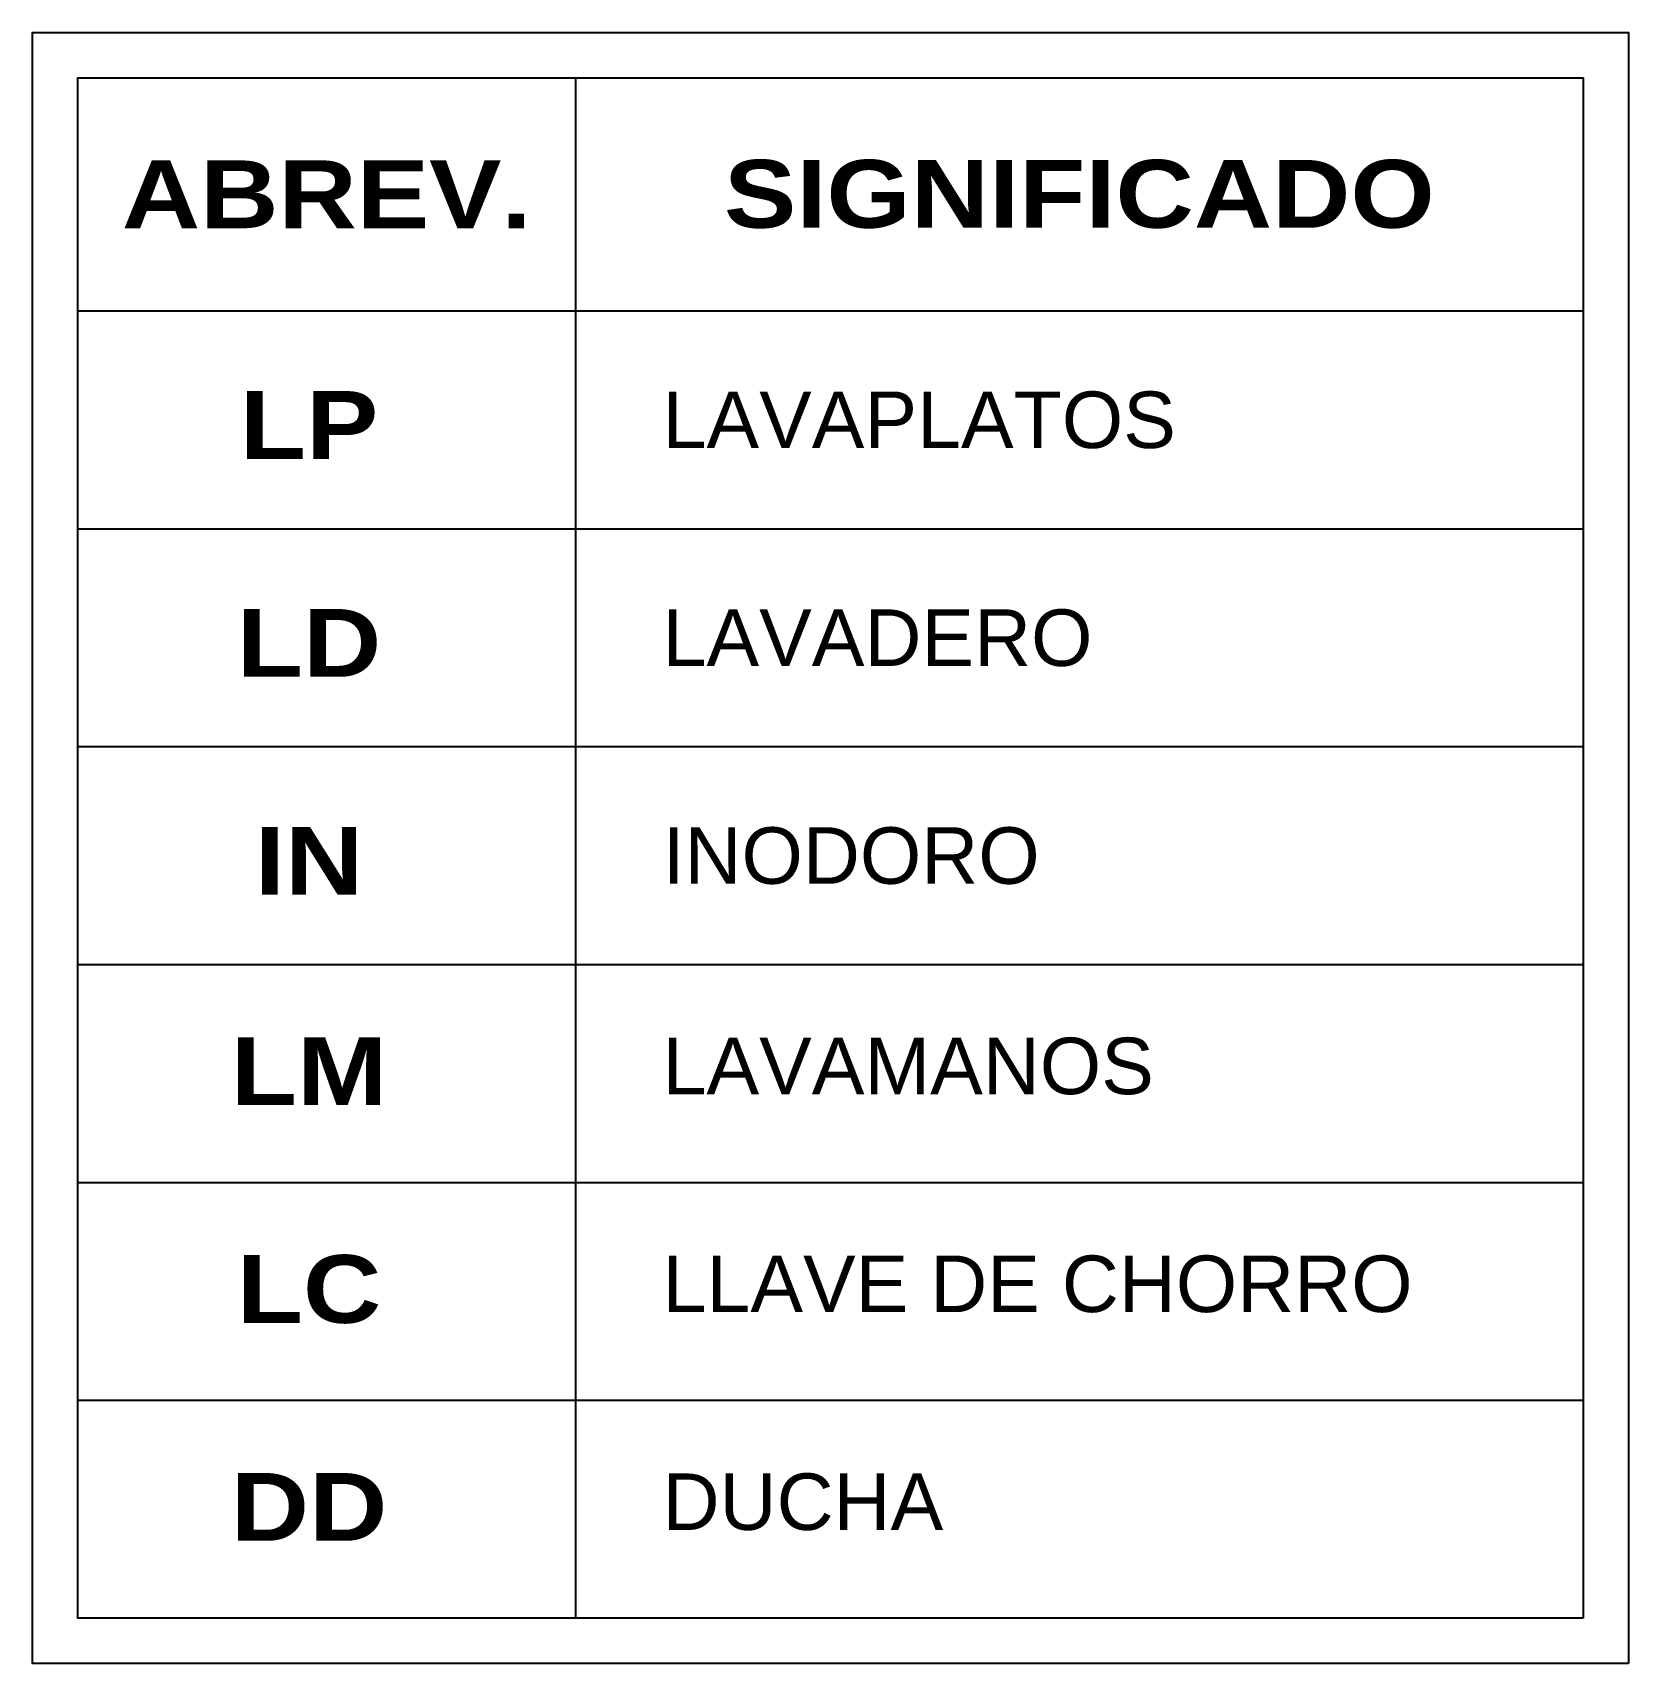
# Model space of a CAD drawing. Header units: metres. Extents: x 2 to 147, y 24 to 94.
# Drawn here: x 111.373 to 114.197, y 64.651 to 67.537 of the extents above; entities that cross this region are included whole.
import ezdxf
from ezdxf.enums import TextEntityAlignment as Align

# ---------------------------------------------------------------- set-up
doc = ezdxf.new("R2010")
doc.units = ezdxf.units.M
doc.header["$MEASUREMENT"] = 0
doc.layers.add('TEXTOS HIDRO', color=2, linetype='Continuous')
doc.styles.add('TEXTO HIDROSANITARIO', font='arial.ttf')
doc.styles.add('TITULOS', font='')
doc.styles.get('TITULOS').set_extended_font_data('Arial Black', bold=True)

msp = doc.modelspace()

# ---------------------------------------------------------------- texts
at = {"layer": 'TEXTOS HIDRO', "style": 'TITULOS'}
for s, p in [('LP', (111.8621, 66.8426)), ('LD', (111.8621, 66.4569)), ('IN', (111.8621, 66.0713)), ('LM', (111.8621, 65.6991)), ('LC', (111.8621, 65.3135)), ('DD', (111.8621, 64.9279))]:
    msp.add_text(s, height=0.12, dxfattribs=at).set_placement(p, align=Align.MIDDLE_CENTER)
at = {"layer": 'TEXTOS HIDRO', "style": 'TEXTO HIDROSANITARIO'}
for s, p in [('LAVAPLATOS', (112.4878, 66.8518)), ('LAVADERO', (112.4878, 66.4662)), ('INODORO', (112.4878, 66.0806)), ('LAVAMANOS', (112.4878, 65.7083)), ('LLAVE DE CHORRO', (112.4878, 65.3227)), ('DUCHA', (112.4878, 64.9371))]:
    msp.add_text(s, height=0.1, dxfattribs=at).set_placement(p, align=Align.MIDDLE_LEFT)
at = {"layer": 'TEXTOS HIDRO', "linetype": 'Continuous', "char_height": 0.12, "attachment_point": 5, "style": 'TITULOS'}
for s, insert, width in [('ABREV.', (111.8934, 67.2508), 0.88087), ('SIGNIFICADO', (113.2254, 67.2508), 1.783135)]:
    msp.add_mtext(s, dxfattribs=dict(at, insert=insert, width=width))

# ---------------------------------------------------------------- linework, layer by layer
at = {"layer": 'TEXTOS HIDRO', "color": 1}
msp.add_line((112.3338, 67.457), (112.3338, 64.7309), dxfattribs=at)
at = {"layer": 'TEXTOS HIDRO', "color": 2}
for p, q in [((111.453, 67.0446), (114.117, 67.0446)), ((111.453, 66.659), (114.117, 66.659)), ((111.453, 66.2734), (114.117, 66.2734)), ((111.453, 65.8878), (114.117, 65.8878)), ((111.453, 65.5021), (114.117, 65.5021)), ((111.453, 65.1165), (114.117, 65.1165))]:
    msp.add_line(p, q, dxfattribs=at)
at = {"layer": 'TEXTOS HIDRO', "color": 1}
msp.add_lwpolyline([(114.197, 64.6509), (111.373, 64.6509), (111.373, 67.537), (114.197, 67.537)], close=True, dxfattribs=at)
at = {"layer": 'TEXTOS HIDRO', "color": 3}
msp.add_lwpolyline([(114.117, 64.7309), (111.453, 64.7309), (111.453, 67.457), (114.117, 67.457)], close=True, dxfattribs=at)

msp.set_redraw_order([(e.dxf.handle, doc.entitydb.next_handle()) for e in msp.query("TEXT MTEXT ATTDEF DIMENSION ARC_DIMENSION")])  # texts and dimensions are drawn at this point

doc.saveas('drawing.dxf')
